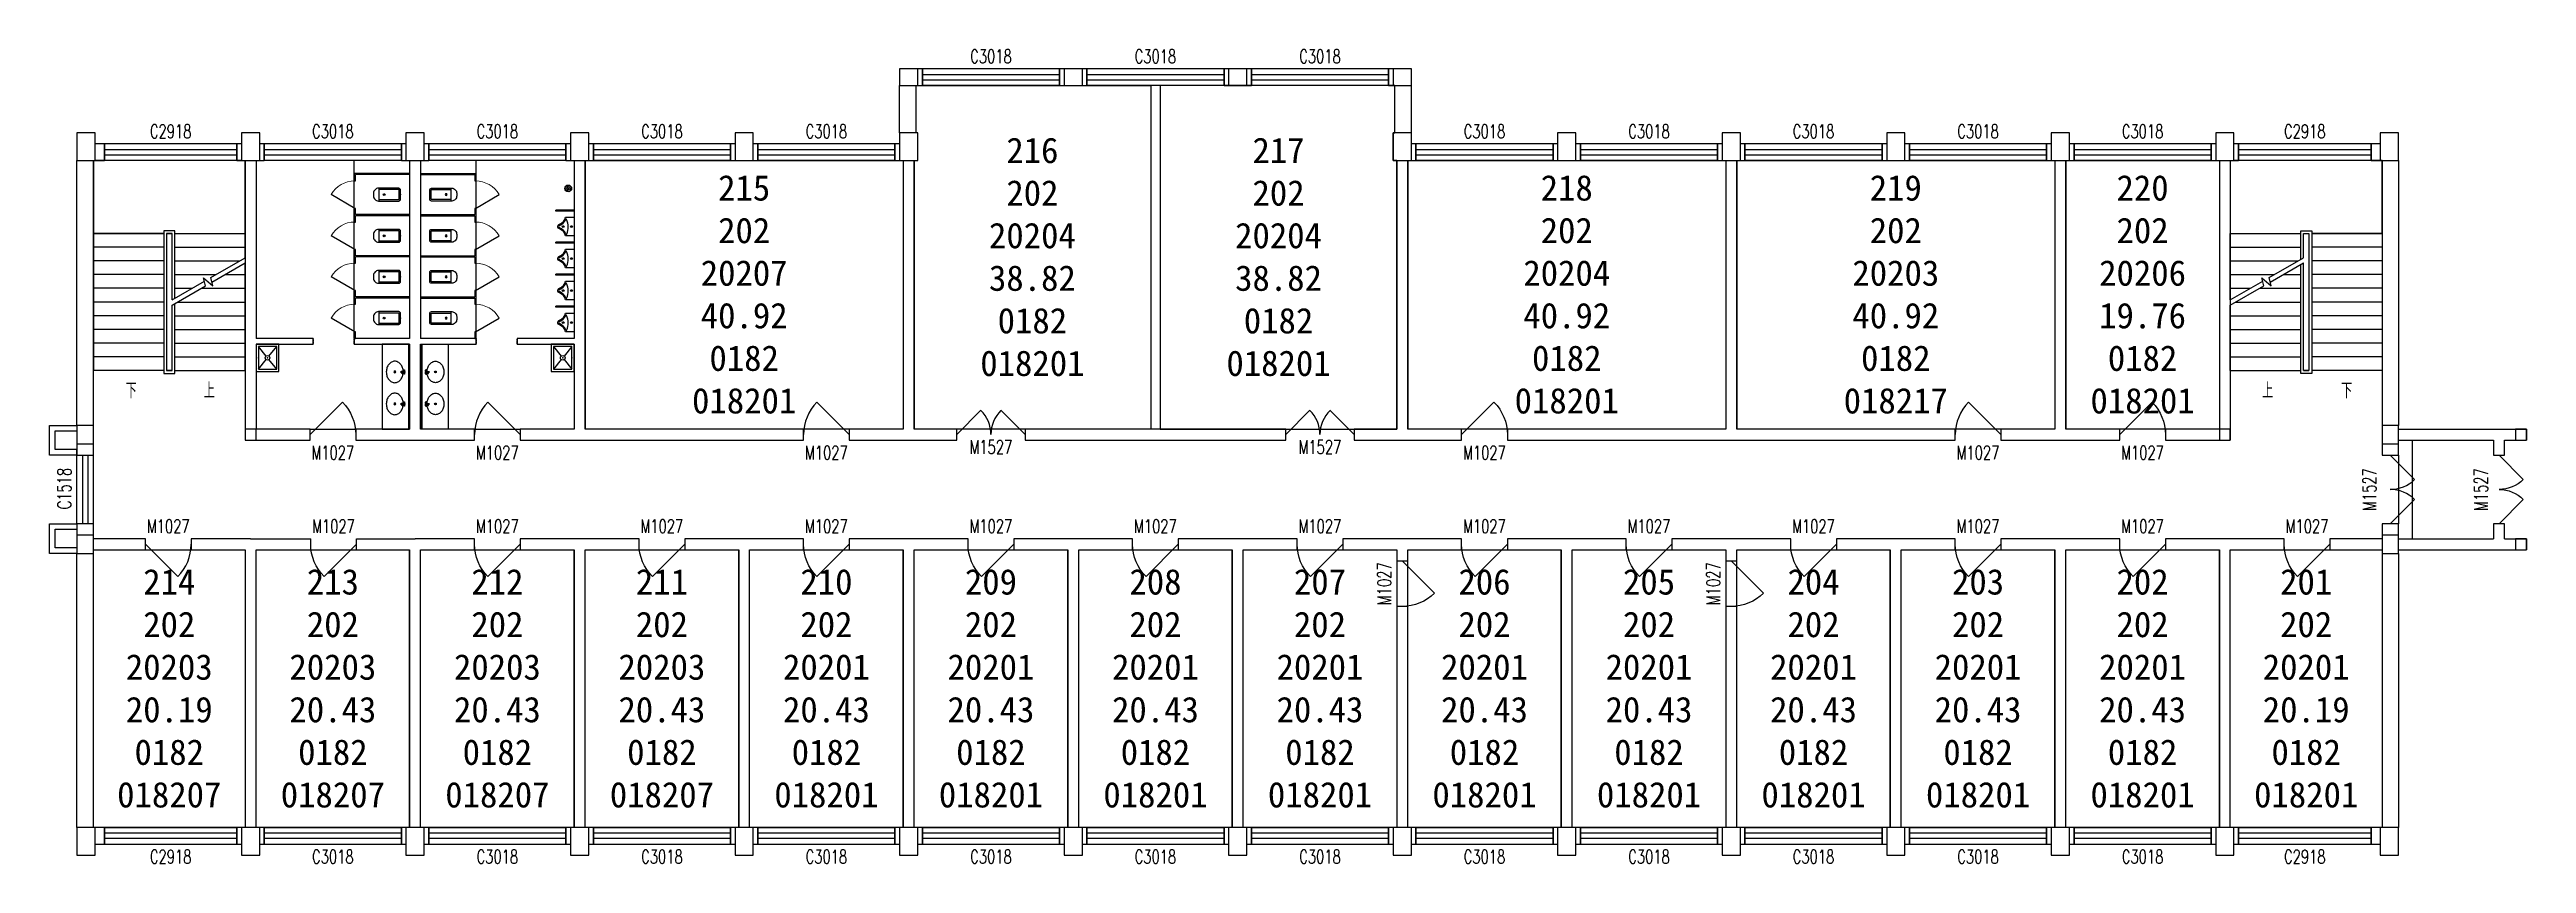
# Model space of a CAD drawing. Header units: millimetres. Extents: x 150654 to 204854, y 170337 to 188144.
import ezdxf

# ---------------------------------------------------------------- set-up
doc = ezdxf.new("R2010")
doc.units = ezdxf.units.MM
doc.linetypes.add('DASH', pattern=[0.35, 0.25, -0.1])
for name, color, linetype in [('body', 30, 'Continuous'), ('RM$', 5, 'Continuous'), ('RM$TXT', 5, 'Continuous')]:
    doc.layers.add(name, color=color, linetype=linetype)
doc.styles.add('_TCH_DIM', font='SIMPLEX', dxfattribs={"bigfont": 'GBCBIG'})
doc.styles.add('_TCH_WINDOW', font='SIMPLEX', dxfattribs={"bigfont": 'GBCBIG'})
doc.styles.get("Standard").update_dxf_attribs({"font": ''})
doc.styles.get('Standard').set_extended_font_data('SimSun')

msp = doc.modelspace()

# ---------------------------------------------------------------- texts
at = {"layer": 'body', "style": '_TCH_DIM'}
for s, p in [('下', (152319, 180515)), ('上', (154030, 180515)), ('上', (199070, 180515)), ('下', (200799, 180515))]:
    msp.add_text(s, height=338, dxfattribs=at).set_placement(p)
at = {"layer": 'RM$TXT', "char_height": 558.8, "attachment_point": 8}
for s, insert in [('216^M^J202^M^J20204^M^J38.82^M^J0182^M^J018201^M^J', (172161, 180993)), ('217^M^J202^M^J20204^M^J38.82^M^J0182^M^J018201^M^J', (177547, 180993)), ('215^M^J202^M^J20207^M^J40.92^M^J0182^M^J018201^M^J', (165854, 180173)), ('218^M^J202^M^J20204^M^J40.92^M^J0182^M^J018201^M^J', (183854, 180173)), ('219^M^J202^M^J20203^M^J40.92^M^J0182^M^J018217^M^J', (191054, 180173)), ('220^M^J202^M^J20206^M^J19.76^M^J0182^M^J018201^M^J', (196454, 180173)), ('214^M^J202^M^J20203^M^J20.19^M^J0182^M^J018207^M^J', (153274, 171553)), ('213^M^J202^M^J20203^M^J20.43^M^J0182^M^J018207^M^J', (156854, 171553)), ('212^M^J202^M^J20203^M^J20.43^M^J0182^M^J018207^M^J', (160454, 171553)), ('211^M^J202^M^J20203^M^J20.43^M^J0182^M^J018207^M^J', (164054, 171553)), ('210^M^J202^M^J20201^M^J20.43^M^J0182^M^J018201^M^J', (167654, 171553)), ('209^M^J202^M^J20201^M^J20.43^M^J0182^M^J018201^M^J', (171254, 171553)), ('208^M^J202^M^J20201^M^J20.43^M^J0182^M^J018201^M^J', (174854, 171553)), ('207^M^J202^M^J20201^M^J20.43^M^J0182^M^J018201^M^J', (178454, 171553)), ('206^M^J202^M^J20201^M^J20.43^M^J0182^M^J018201^M^J', (182054, 171553)), ('205^M^J202^M^J20201^M^J20.43^M^J0182^M^J018201^M^J', (185654, 171553)), ('204^M^J202^M^J20201^M^J20.43^M^J0182^M^J018201^M^J', (189254, 171553)), ('203^M^J202^M^J20201^M^J20.43^M^J0182^M^J018201^M^J', (192854, 171553)), ('202^M^J202^M^J20201^M^J20.43^M^J0182^M^J018201^M^J', (196454, 171553)), ('201^M^J202^M^J20201^M^J20.19^M^J0182^M^J018201^M^J', (200034, 171553))]:
    msp.add_mtext(s, dxfattribs=dict(at, insert=insert))

# ---------------------------------------------------------------- blocks, each defined once
blk = doc.blocks.new('$WINLIB2D$00000001')
at = {"color": 0}
for points in [[(-0.5, 0.5), (-0.5, -0.5)], [(-0.5, 0.5), (0.5, 0.5)], [(0.5, -0.5), (0.5, 0.5)], [(0.5, 0.167), (-0.5, 0.167)], [(0.5, -0.167), (-0.5, -0.167)], [(-0.5, -0.5), (0.5, -0.5)]]:
    blk.add_lwpolyline(points, dxfattribs=at)
blk = doc.blocks.new('$DorLib2D$00000114')
at = {"color": 0}
blk.add_line((0.5, 0), (-0.207, 0.707), dxfattribs=at)
blk.add_arc((0.5, 0), 1, 135, 180, dxfattribs=at)
blk = doc.blocks.new('$DorLib2D$00000116')
at = {"color": 0}
for p, q in [((-0.5, 0), (-0.146, 0.354)), ((0.5, 0), (0.146, 0.354))]:
    blk.add_line(p, q, dxfattribs=at)
for centre, start, end in [((-0.5, 0), 0, 45), ((0.5, 0), 135, 180)]:
    blk.add_arc(centre, 0.5, start, end, dxfattribs=at)
blk = doc.blocks.new('$lvtry$00000201')
at = {"color": 0}
for p, q in [((140, -470, 0), (-140, -470, 0)), ((100, -30, 0), (-100, -30, 0)), ((110, -470, 0), (110, -40, 0))]:
    blk.add_line(p, q, dxfattribs=at)
at = {"color": 0, "elevation": 0}
blk.add_lwpolyline([(140, -40, 0.414214), (100, 0), (-100, 0, 0.414214), (-140, -40), (-140, -480, 0.414214), (-30, -590), (30, -590, 0.414214), (140, -480)], format="xyb", close=True, dxfattribs=at)
blk.add_lwpolyline([(-110, -40), (-110, -470)], dxfattribs=at)
at = {"color": 0}
blk.add_circle((0, -359, 0), 20, dxfattribs=at)
for centre, start, end in [((-100, -40, 0), 90, 180), ((100, -40, 0), 0, 90)]:
    blk.add_arc(centre, 10, start, end, dxfattribs=at)
for p in [(0, 0, 0), (0, -359, 0)]:
    blk.add_point(p, dxfattribs=at)
blk = doc.blocks.new('$TCHSYS$APDOOR2D')
blk.add_line((0.5, 0), (0, 0.866))
at = {"lineweight": 13}
blk.add_arc((0.5, 0), 1, 120, 180, dxfattribs=at)
blk = doc.blocks.new('$lvtry$00000171')
for p, q in [((-74, 11), (-11, 74)), ((-70, -27), (27, 70)), ((-53, -53), (53, 53)), ((-27, -70), (70, 27)), ((11, -74), (74, -11))]:
    blk.add_line(p, q)
blk.add_circle((0, 0), 75)
blk.add_point((0, 0))
blk = doc.blocks.new('$lvtry$00000191')
at = {"color": 0}
for p, q in [((-250, -50, 0), (-39, -219, 0)), ((-250, -450, 0), (-39, -281, 0)), ((39, -219, 0), (250, -50, 0)), ((39, -281, 0), (250, -450, 0))]:
    blk.add_line(p, q, dxfattribs=at)
at = {"color": 0, "elevation": 0}
for points in [[(300, -500), (300, 0), (-300, 0), (-300, -500)], [(250, -450), (250, -50), (-250, -50), (-250, -450)]]:
    blk.add_lwpolyline(points, close=True, dxfattribs=at)
at = {"color": 0}
blk.add_circle((0, -250, 0), 50, dxfattribs=at)
for p in [(0, -50, 0), (0, -250, 0)]:
    blk.add_point(p, dxfattribs=at)
blk = doc.blocks.new('$lvtry$00000194')
at = {"color": 0}
for p, q in [((-17, -27), (-17, -17)), ((17, -27), (17, -17))]:
    blk.add_line(p, q, dxfattribs=at)
blk.add_lwpolyline([(14, -39, -0.067374), (92, -53, -0.088152), (166, -93, -0.105269), (218, -155, -0.121685), (235, -224, -0.121685), (218, -292, -0.105269), (166, -355, -0.088152), (92, -394, -0.078966), (0, -409, -0.078966), (-92, -394, -0.088152), (-166, -355, -0.105269), (-218, -292, -0.121685), (-235, -224, -0.121685), (-218, -155, -0.105269), (-166, -93, -0.088152), (-92, -53, -0.059935), (-23, -40, -0.059935)], format="xyb", dxfattribs=at)
for centre, radius in [((0, -221), 20), ((0, -27), 16.7), ((0, -221), 15)]:
    blk.add_circle(centre, radius, dxfattribs=at)
for centre, radius, start, end in [((0, -17), 16.7, 0, 180), ((-40, -17), 10.1, 106.6096, 258.1648), ((-64, 250), 259, 274.7069, 282.3732), ((-75, -197), 173, 71.36, 79.1873), ((-29, -63), 6.77, 155.344, 308.3224), ((-171, 35), 166, 324.8411, 338.1337), ((-171, 35), 170, 324.8411, 331.3523), ((-29, -63), 3.37, 155.344, 308.3224), ((100, -178), 170, 132.3141, 138.8253), ((100, -178), 166, 125.5327, 138.8253), ((-12, -42), 10.6, 201.8924, 261.774), ((-381, -99), 372, 2.3982, 6.7627), ((0, -80), 9.9, 201.7837, 338.2163), ((64, 250), 259, 257.6268, 265.2931), ((381, -99), 372, 170.1008, 177.6018), ((75, -197), 173, 100.8127, 110.4191), ((40, -17), 10.1, 281.8352, 73.3904)]:
    blk.add_arc(centre, radius, start, end, dxfattribs=at)
for p in [(0, -27), (0, -221)]:
    blk.add_point(p, dxfattribs=at)
blk = doc.blocks.new('$lvtry$00000222')
at = {"color": 0, "elevation": 0}
blk.add_lwpolyline([(-205, -191), (-205, 0), (205, 0), (205, -191, 0.268068), (51, -323, -0.317765), (0, -360, -0.317765), (-51, -323, 0.268068)], format="xyb", close=True, dxfattribs=at)
at = {"color": 0}
for centre in [(0, -60, 0), (0, -242, 0)]:
    blk.add_circle(centre, 20, dxfattribs=at)
for centre, radius, start, end in [((-152, -175, 0), 10, 114.1084, 248.1394), ((5, -526, 0), 395, 66.6675, 114.1084), ((-243, -401, 0), 233, 19.2639, 68.1394), ((0, -316, 0), 24, 199.2639, 269.4998), ((0, -316, 0), 24, 270.5002, 340.7361), ((243, -401, 0), 233, 110.4941, 160.7361), ((158, -173, 0), 10, 290.4941, 66.6675)]:
    blk.add_arc(centre, radius, start, end, dxfattribs=at)
for p in [(0, -60, 0), (0, -242, 0)]:
    blk.add_point(p, dxfattribs=at)

# ---------------------------------------------------------------- linework, layer by layer
at = {"layer": 'body'}
for p, q in [((169654, 187720), (169254, 187720)), ((169254, 187720), (169254, 187360)), ((169654, 187360), (169654, 187720)), ((169754, 187720), (169654, 187720)), ((169754, 187360), (169754, 187720)), ((172854, 187720), (172754, 187720)), ((172754, 187720), (172754, 187360)), ((173254, 187720), (172854, 187720)), ((172854, 187720), (172854, 187360)), ((173354, 187720), (173254, 187720)), ((173254, 187360), (173254, 187720)), ((173354, 187360), (173354, 187720)), ((176454, 187720), (176354, 187720)), ((176354, 187720), (176354, 187360)), ((176854, 187720), (176454, 187720)), ((176454, 187720), (176454, 187360)), ((176954, 187720), (176854, 187720)), ((176854, 187360), (176854, 187720)), ((176954, 187360), (176954, 187720)), ((180054, 187720), (179954, 187720)), ((179954, 187720), (179954, 187360)), ((180454, 187720), (180054, 187720)), ((180054, 187720), (180054, 187360)), ((180454, 187360), (180454, 187720)), ((169254, 187360), (169654, 187360)), ((169254, 186320), (169254, 187360)), ((169614, 186320), (169614, 187360)), ((169654, 187360), (169754, 187360)), ((172754, 187360), (172854, 187360)), ((172854, 187360), (173254, 187360)), ((173254, 187360), (173354, 187360)), ((176354, 187360), (176454, 187360)), ((176454, 187360), (176854, 187360)), ((176854, 187360), (176954, 187360)), ((179954, 187360), (180054, 187360)), ((180054, 187360), (180454, 187360)), ((180094, 186320), (180094, 187360)), ((180454, 186320), (180454, 187360)), ((151654, 186320), (151254, 186320)), ((151254, 186320), (151254, 185720)), ((151654, 185720), (151654, 186320)), ((151854, 186080), (151654, 186080)), ((151854, 185720), (151854, 186080)), ((154854, 186080), (154754, 186080)), ((154754, 186080), (154754, 185720)), ((155254, 186320), (154854, 186320)), ((154854, 186320), (154854, 185720)), ((155254, 185720), (155254, 186320)), ((155354, 186080), (155254, 186080)), ((155354, 185720), (155354, 186080)), ((158454, 186080), (158354, 186080)), ((158354, 186080), (158354, 185720)), ((158854, 186320), (158454, 186320)), ((158454, 186320), (158454, 185720)), ((158854, 185720), (158854, 186320)), ((158954, 186080), (158854, 186080)), ((158954, 185720), (158954, 186080)), ((162054, 186080), (161954, 186080)), ((161954, 186080), (161954, 185720)), ((162454, 186320), (162054, 186320)), ((162054, 186320), (162054, 185720)), ((162454, 185720), (162454, 186320)), ((162554, 186080), (162454, 186080)), ((162554, 185720), (162554, 186080)), ((165654, 186080), (165554, 186080)), ((165554, 186080), (165554, 185720)), ((166054, 186320), (165654, 186320)), ((165654, 186320), (165654, 185720)), ((166054, 185720), (166054, 186320)), ((166154, 186080), (166054, 186080)), ((166154, 185720), (166154, 186080)), ((169254, 186080), (169154, 186080)), ((169154, 186080), (169154, 185720)), ((169654, 186320), (169254, 186320)), ((169254, 186320), (169254, 185720)), ((169654, 185720), (169654, 186320)), ((180454, 186320), (180054, 186320)), ((180054, 186320), (180054, 185720)), ((180454, 185720), (180454, 186320)), ((180554, 186080), (180454, 186080)), ((180554, 185720), (180554, 186080)), ((183654, 186080), (183554, 186080)), ((183554, 186080), (183554, 185720)), ((184054, 186320), (183654, 186320)), ((183654, 186320), (183654, 185720)), ((184054, 185720), (184054, 186320)), ((184154, 186080), (184054, 186080)), ((184154, 185720), (184154, 186080)), ((187254, 186080), (187154, 186080)), ((187154, 186080), (187154, 185720)), ((187654, 186320), (187254, 186320)), ((187254, 186320), (187254, 185720)), ((187654, 185720), (187654, 186320)), ((187754, 186080), (187654, 186080)), ((187754, 185720), (187754, 186080)), ((190854, 186080), (190754, 186080)), ((190754, 186080), (190754, 185720)), ((191254, 186320), (190854, 186320)), ((190854, 186320), (190854, 185720)), ((191254, 185720), (191254, 186320)), ((191354, 186080), (191254, 186080)), ((191354, 185720), (191354, 186080)), ((194454, 186080), (194354, 186080)), ((194354, 186080), (194354, 185720)), ((194854, 186320), (194454, 186320)), ((194454, 186320), (194454, 185720)), ((194854, 185720), (194854, 186320)), ((194954, 186080), (194854, 186080)), ((194954, 185720), (194954, 186080)), ((198054, 186080), (197954, 186080)), ((197954, 186080), (197954, 185720)), ((198454, 186320), (198054, 186320)), ((198054, 186320), (198054, 185720)), ((198454, 185720), (198454, 186320)), ((198554, 186080), (198454, 186080)), ((198554, 185720), (198554, 186080)), ((201654, 186080), (201454, 186080)), ((201454, 186080), (201454, 185720)), ((202054, 186320), (201654, 186320)), ((201654, 186320), (201654, 185720)), ((202054, 185720), (202054, 186320)), ((151254, 185720), (151654, 185720)), ((151254, 179920), (151254, 185720)), ((151614, 185720), (151614, 184120)), ((151614, 179920), (151614, 185720)), ((151654, 185720), (151854, 185720)), ((154854, 185720), (151654, 185720)), ((154754, 185720), (154854, 185720)), ((154854, 185720), (155254, 185720)), ((154934, 185720), (154934, 181700)), ((154934, 184120), (154934, 185720)), ((155174, 185720), (155174, 181820)), ((155254, 185720), (155354, 185720)), ((157321, 181820), (157321, 185720)), ((158534, 185433), (157321, 185433)), ((157321, 185433), (157321, 185270)), ((158534, 185408), (157346, 185408)), ((157346, 185270), (157346, 185408)), ((158354, 185720), (158454, 185720)), ((158454, 185720), (158854, 185720)), ((158534, 185720), (158534, 181820)), ((158534, 185408), (158534, 185433)), ((158774, 185720), (158774, 181820)), ((158774, 185433), (159986, 185433)), ((158774, 185433), (158774, 185408)), ((158774, 185408), (159961, 185408)), ((158854, 185720), (158954, 185720)), ((159961, 185408), (159961, 185270)), ((159986, 181820), (159986, 185720)), ((159986, 185270), (159986, 185433)), ((161954, 185720), (162054, 185720)), ((162054, 185720), (162454, 185720)), ((162134, 185720), (162134, 181820)), ((162374, 185720), (162374, 181700)), ((162454, 185720), (162554, 185720)), ((165554, 185720), (165654, 185720)), ((165654, 185720), (166054, 185720)), ((166054, 185720), (166154, 185720)), ((169154, 185720), (169254, 185720)), ((169254, 185720), (169654, 185720)), ((169334, 185720), (169334, 179840)), ((169574, 185720), (169574, 179840)), ((180054, 185720), (180454, 185720)), ((180134, 185720), (180134, 179840)), ((180374, 185720), (180374, 179840)), ((180454, 185720), (180554, 185720)), ((183554, 185720), (183654, 185720)), ((183654, 185720), (184054, 185720)), ((184054, 185720), (184154, 185720)), ((187154, 185720), (187254, 185720)), ((187254, 185720), (187654, 185720)), ((187334, 185720), (187334, 179840)), ((187574, 185720), (187574, 179840)), ((187654, 185720), (187754, 185720)), ((190754, 185720), (190854, 185720)), ((190854, 185720), (191254, 185720)), ((191254, 185720), (191354, 185720)), ((194354, 185720), (194454, 185720)), ((194454, 185720), (194854, 185720)), ((194534, 185720), (194534, 179840)), ((194774, 185720), (194774, 179840)), ((194854, 185720), (194954, 185720)), ((197954, 185720), (198054, 185720)), ((198054, 185720), (198454, 185720)), ((198134, 185720), (198134, 179840)), ((198374, 185720), (198374, 179600)), ((198374, 185720), (198374, 184120)), ((198454, 185720), (198554, 185720)), ((201694, 185720), (198454, 185720)), ((201454, 185720), (201654, 185720)), ((201654, 185720), (202054, 185720)), ((201694, 185720), (201694, 179920)), ((201694, 184120), (201694, 185720)), ((202054, 185720), (202054, 179920)), ((157321, 185270), (157346, 185270)), ((159961, 185270), (159986, 185270)), ((157346, 184670), (157321, 184670)), ((157321, 184670), (157321, 184520)), ((157321, 184520), (157321, 184370)), ((157321, 184370), (157346, 184370)), ((157346, 184533), (157346, 184670)), ((158534, 184533), (157346, 184533)), ((158534, 184508), (157346, 184508)), ((157346, 184370), (157346, 184508)), ((158534, 184508), (158534, 184533)), ((158774, 184533), (159961, 184533)), ((158774, 184533), (158774, 184508)), ((158774, 184508), (159961, 184508)), ((159986, 184670), (159961, 184670)), ((159961, 184670), (159961, 184533)), ((159961, 184508), (159961, 184370)), ((159961, 184370), (159986, 184370)), ((159986, 184520), (159986, 184670)), ((159986, 184370), (159986, 184520)), ((162134, 184633), (161734, 184633)), ((161734, 184608), (161734, 184633)), ((162134, 184608), (161734, 184608)), ((162134, 184608), (162134, 184633)), ((151614, 184120), (151614, 181120)), ((153154, 184120), (151614, 184120)), ((151614, 184120), (153154, 184120)), ((153154, 183820), (151614, 183820)), ((153394, 184180), (153154, 184180)), ((153154, 184180), (153154, 181060)), ((153214, 184120), (153214, 181120)), ((153334, 184120), (153214, 184120)), ((153214, 184120), (153214, 181120)), ((153214, 184120), (153334, 184120)), ((153334, 182666), (153334, 184120)), ((153334, 182666), (153334, 184120)), ((153394, 182701), (153394, 184180)), ((153394, 184120), (154934, 184120)), ((153394, 184120), (154934, 184120)), ((153394, 183820), (154934, 183820)), ((154934, 183590), (154934, 184120)), ((157346, 183770), (157321, 183770)), ((157321, 183770), (157321, 183620)), ((157346, 183633), (157346, 183770)), ((159986, 183770), (159961, 183770)), ((159961, 183770), (159961, 183633)), ((159986, 183620), (159986, 183770)), ((162134, 183933), (161734, 183933)), ((161734, 183908), (161734, 183933)), ((162134, 183908), (161734, 183908)), ((162134, 183908), (162134, 183933)), ((198374, 182666), (198374, 184120)), ((198374, 184120), (199914, 184120)), ((198374, 184120), (199914, 184120)), ((198374, 183820), (199914, 183820)), ((199914, 183555), (199914, 184180)), ((199914, 184180), (200154, 184180)), ((199974, 183590), (199974, 184120)), ((199974, 183590), (199974, 184120)), ((199974, 184120), (200094, 184120)), ((199974, 184120), (200094, 184120)), ((200094, 184120), (200094, 181120)), ((200094, 184120), (200094, 181120)), ((200154, 184180), (200154, 181060)), ((201694, 184120), (200154, 184120)), ((200154, 184120), (201694, 184120)), ((201694, 183820), (200154, 183820)), ((201694, 184120), (201694, 181120)), ((153154, 183520), (151614, 183520)), ((153154, 183220), (151614, 183220)), ((153394, 183520), (154813, 183520)), ((153394, 183220), (154294, 183220)), ((154181, 183155), (154934, 183590)), ((154208, 183055), (154934, 183475)), ((154494, 183220), (154934, 183220)), ((154934, 181120), (154934, 183475)), ((157321, 183620), (157321, 183470)), ((157321, 183470), (157346, 183470)), ((158534, 183633), (157346, 183633)), ((158534, 183608), (157346, 183608)), ((157346, 183470), (157346, 183608)), ((158534, 183608), (158534, 183633)), ((158774, 183633), (159961, 183633)), ((158774, 183633), (158774, 183608)), ((158774, 183608), (159961, 183608)), ((159961, 183608), (159961, 183470)), ((159961, 183470), (159986, 183470)), ((159986, 183470), (159986, 183620)), ((162134, 183233), (161734, 183233)), ((161734, 183208), (161734, 183233)), ((162134, 183208), (161734, 183208)), ((162134, 183208), (162134, 183233)), ((198374, 183520), (199853, 183520)), ((198374, 183220), (199334, 183220)), ((199221, 183155), (199974, 183590)), ((199248, 183055), (199974, 183475)), ((199534, 183220), (199914, 183220)), ((199914, 181060), (199914, 183440)), ((199974, 181120), (199974, 183475)), ((199974, 181120), (199974, 183475)), ((201694, 183520), (200154, 183520)), ((201694, 183220), (200154, 183220)), ((153154, 182920), (151614, 182920)), ((153334, 182666), (154043, 183076)), ((153334, 182551), (154070, 182976)), ((153394, 182920), (153774, 182920)), ((153974, 182920), (154934, 182920)), ((154070, 182976), (154023, 183148)), ((154023, 183148), (154229, 182975)), ((154229, 182975), (154181, 183155)), ((157346, 182870), (157321, 182870)), ((157321, 182870), (157321, 182720)), ((157321, 182720), (157321, 182570)), ((157346, 182733), (157346, 182870)), ((158534, 182733), (157346, 182733)), ((158534, 182708), (157346, 182708)), ((157346, 182570), (157346, 182708)), ((158534, 182708), (158534, 182733)), ((158774, 182733), (159961, 182733)), ((158774, 182733), (158774, 182708)), ((158774, 182708), (159961, 182708)), ((159986, 182870), (159961, 182870)), ((159961, 182870), (159961, 182733)), ((159961, 182708), (159961, 182570)), ((159986, 182720), (159986, 182870)), ((159986, 182570), (159986, 182720)), ((198374, 182666), (199083, 183076)), ((198374, 182551), (199110, 182976)), ((198374, 182920), (198814, 182920)), ((199014, 182920), (199914, 182920)), ((199110, 182976), (199063, 183148)), ((199063, 183148), (199269, 182975)), ((199269, 182975), (199221, 183155)), ((201694, 182920), (200154, 182920)), ((153154, 182620), (151614, 182620)), ((153154, 182320), (151614, 182320)), ((153334, 181120), (153334, 182551)), ((153334, 181120), (153334, 182551)), ((153394, 181060), (153394, 182586)), ((153394, 182320), (154934, 182320)), ((153455, 182620), (154934, 182620)), ((157321, 182570), (157346, 182570)), ((159961, 182570), (159986, 182570)), ((162134, 182533), (161734, 182533)), ((161734, 182508), (161734, 182533)), ((162134, 182508), (161734, 182508)), ((162134, 182508), (162134, 182533)), ((198374, 181120), (198374, 182551)), ((198374, 182320), (199914, 182320)), ((198495, 182620), (199914, 182620)), ((201694, 182620), (200154, 182620)), ((201694, 182320), (200154, 182320)), ((153154, 182020), (151614, 182020)), ((153154, 181720), (151614, 181720)), ((153394, 182020), (154934, 182020)), ((153394, 181720), (154934, 181720)), ((154934, 181700), (154934, 179600)), ((156421, 181820), (155174, 181820)), ((155174, 181700), (156421, 181700)), ((155174, 181700), (155174, 179840)), ((156421, 181700), (156421, 181820)), ((157346, 181970), (157321, 181970)), ((157321, 181970), (157321, 181820)), ((158534, 181820), (157321, 181820)), ((157321, 181820), (157321, 181700)), ((157321, 181820), (157346, 181820)), ((157321, 181700), (158534, 181700)), ((157346, 181820), (157346, 181970)), ((158508, 181700), (158508, 179840)), ((158534, 181700), (158534, 179840)), ((159986, 181820), (158774, 181820)), ((158774, 181700), (159986, 181700)), ((158774, 181700), (158774, 179840)), ((158800, 181700), (158800, 179840)), ((159986, 181970), (159961, 181970)), ((159961, 181970), (159961, 181820)), ((159961, 181820), (159986, 181820)), ((159986, 181820), (159986, 181970)), ((159986, 181700), (159986, 181820)), ((162134, 181820), (160886, 181820)), ((160886, 181820), (160886, 181700)), ((160886, 181700), (162134, 181700)), ((162134, 181700), (162134, 179840)), ((162374, 181700), (162374, 179840)), ((198374, 182020), (199914, 182020)), ((198374, 181720), (199914, 181720)), ((201694, 182020), (200154, 182020)), ((201694, 181720), (200154, 181720)), ((153154, 181420), (151614, 181420)), ((153154, 181120), (151614, 181120)), ((153154, 181060), (153394, 181060)), ((153214, 181120), (153334, 181120)), ((153334, 181120), (153214, 181120)), ((153394, 181420), (154934, 181420)), ((153394, 181120), (154934, 181120)), ((198374, 181420), (199914, 181420)), ((198374, 181120), (199914, 181120)), ((200154, 181060), (199914, 181060)), ((200094, 181120), (199974, 181120)), ((199974, 181120), (200094, 181120)), ((201694, 181420), (200154, 181420)), ((201694, 181120), (200154, 181120)), ((150654, 179270), (150654, 179920)), ((150654, 179920), (151254, 179920)), ((150774, 179390), (150774, 179800)), ((150774, 179800), (151254, 179800)), ((151614, 179920), (151254, 179920)), ((151254, 179920), (151254, 179520)), ((151254, 179520), (151254, 179270)), ((151254, 179520), (151614, 179520)), ((151614, 179520), (151614, 179920)), ((151614, 179270), (151614, 179520)), ((155174, 179840), (154934, 179840)), ((154934, 179840), (154934, 179600)), ((154934, 179600), (156354, 179600)), ((154934, 179600), (155174, 179600)), ((156354, 179840), (155174, 179840)), ((155174, 179600), (155174, 179840)), ((156354, 179840), (157354, 179840)), ((156354, 179600), (156354, 179840)), ((158534, 179840), (157354, 179840)), ((157354, 179840), (157354, 179600)), ((157354, 179600), (158654, 179600)), ((158654, 179600), (159954, 179600)), ((159954, 179840), (158774, 179840)), ((159954, 179840), (160954, 179840)), ((159954, 179600), (159954, 179840)), ((162134, 179840), (160954, 179840)), ((160954, 179840), (160954, 179600)), ((160954, 179600), (162254, 179600)), ((162254, 179600), (167154, 179600)), ((167154, 179840), (162374, 179840)), ((167154, 179600), (167154, 179840)), ((169334, 179840), (168154, 179840)), ((168154, 179840), (168154, 179600)), ((168154, 179600), (169454, 179600)), ((169454, 179600), (170504, 179600)), ((170504, 179840), (169574, 179840)), ((170504, 179600), (170504, 179840)), ((177704, 179840), (172004, 179840)), ((172004, 179840), (172004, 179600)), ((172004, 179600), (177704, 179600)), ((177704, 179600), (177704, 179840)), ((180134, 179840), (179204, 179840)), ((179204, 179840), (179204, 179600)), ((179204, 179600), (180254, 179600)), ((180254, 179600), (181554, 179600)), ((181554, 179840), (180374, 179840)), ((181554, 179600), (181554, 179840)), ((187334, 179840), (182554, 179840)), ((182554, 179840), (182554, 179600)), ((182554, 179600), (187454, 179600)), ((187454, 179600), (192354, 179600)), ((192354, 179840), (187574, 179840)), ((192354, 179600), (192354, 179840)), ((194534, 179840), (193354, 179840)), ((193354, 179840), (193354, 179600)), ((193354, 179600), (194654, 179600)), ((194654, 179600), (195954, 179600)), ((195954, 179840), (194774, 179840)), ((195954, 179600), (195954, 179840)), ((198134, 179840), (196954, 179840)), ((196954, 179840), (196954, 179600)), ((196954, 179600), (198374, 179600)), ((198374, 179840), (198134, 179840)), ((198134, 179840), (198134, 179600)), ((198134, 179600), (198374, 179600)), ((198374, 179600), (198374, 179840)), ((202054, 179920), (201694, 179920)), ((201694, 179920), (201694, 179520)), ((201694, 179520), (201694, 179270)), ((201694, 179520), (202054, 179520)), ((202054, 179520), (202054, 179920)), ((202054, 179840), (204254, 179840)), ((202054, 179600), (204134, 179600)), ((202054, 179270), (202054, 179520)), ((202354, 179600), (202354, 177440)), ((204134, 179600), (204134, 179270)), ((204254, 179840), (204854, 179840)), ((204374, 179600), (204854, 179600)), ((204374, 179270), (204374, 179600)), ((204854, 179840), (204614, 179840)), ((204614, 179840), (204614, 179600)), ((204614, 179600), (204854, 179600)), ((204854, 179840), (204854, 179600)), ((204854, 179600), (204854, 179840)), ((151254, 179270), (150654, 179270)), ((151254, 179390), (150774, 179390)), ((151254, 179270), (151254, 179390)), ((151254, 179270), (151614, 179270)), ((201694, 179270), (202054, 179270)), ((202054, 179270), (202054, 177770)), ((204134, 179270), (204374, 179270)), ((150654, 177120), (150654, 177770)), ((150654, 177770), (151254, 177770)), ((150774, 177240), (150774, 177650)), ((150774, 177650), (151254, 177650)), ((151254, 177240), (150774, 177240)), ((151614, 177770), (151254, 177770)), ((151254, 177770), (151254, 177520)), ((151254, 177770), (151254, 177650)), ((151614, 177520), (151254, 177520)), ((151254, 177520), (151254, 177120)), ((151614, 177520), (151614, 177770)), ((151614, 177120), (151614, 177520)), ((152754, 177440), (151614, 177440)), ((152754, 177200), (152754, 177440)), ((155054, 177440), (153754, 177440)), ((153754, 177440), (153754, 177200)), ((155054, 177440), (156369, 177440)), ((156369, 177200), (156369, 177440)), ((157369, 177440), (158654, 177440)), ((157369, 177200), (157369, 177440)), ((159954, 177440), (158654, 177440)), ((159954, 177200), (159954, 177440)), ((162254, 177440), (160954, 177440)), ((160954, 177440), (160954, 177200)), ((163554, 177440), (162254, 177440)), ((163554, 177200), (163554, 177440)), ((165854, 177440), (164554, 177440)), ((164554, 177440), (164554, 177200)), ((167154, 177440), (165854, 177440)), ((167154, 177200), (167154, 177440)), ((169454, 177440), (168154, 177440)), ((168154, 177440), (168154, 177200)), ((170754, 177440), (169454, 177440)), ((170754, 177200), (170754, 177440)), ((173054, 177440), (171754, 177440)), ((171754, 177440), (171754, 177200)), ((174354, 177440), (173054, 177440)), ((174354, 177200), (174354, 177440)), ((176654, 177440), (175354, 177440)), ((175354, 177440), (175354, 177200)), ((177954, 177440), (176654, 177440)), ((177954, 177200), (177954, 177440)), ((180254, 177440), (178954, 177440)), ((178954, 177440), (178954, 177200)), ((181554, 177440), (180254, 177440)), ((181554, 177200), (181554, 177440)), ((183854, 177440), (182554, 177440)), ((182554, 177440), (182554, 177200)), ((185154, 177440), (183854, 177440)), ((185154, 177200), (185154, 177440)), ((187454, 177440), (186154, 177440)), ((186154, 177440), (186154, 177200)), ((188754, 177440), (187454, 177440)), ((188754, 177200), (188754, 177440)), ((191054, 177440), (189754, 177440)), ((189754, 177440), (189754, 177200)), ((192354, 177440), (191054, 177440)), ((192354, 177200), (192354, 177440)), ((194654, 177440), (193354, 177440)), ((193354, 177440), (193354, 177200)), ((195954, 177440), (194654, 177440)), ((195954, 177200), (195954, 177440)), ((198254, 177440), (196954, 177440)), ((196954, 177440), (196954, 177200)), ((199554, 177440), (198254, 177440)), ((199554, 177200), (199554, 177440)), ((201694, 177440), (200554, 177440)), ((200554, 177440), (200554, 177200)), ((202054, 177770), (201694, 177770)), ((201694, 177770), (201694, 177520)), ((202054, 177520), (201694, 177520)), ((201694, 177520), (201694, 177120)), ((202054, 177520), (202054, 177770)), ((202054, 177120), (202054, 177520)), ((202054, 177440), (204134, 177440)), ((204374, 177770), (204134, 177770)), ((204134, 177770), (204134, 177440)), ((204374, 177440), (204374, 177770)), ((204374, 177440), (204854, 177440)), ((204854, 177440), (204614, 177440)), ((204614, 177440), (204614, 177200)), ((204854, 177440), (204854, 177200)), ((204854, 177200), (204854, 177440)), ((151254, 177120), (150654, 177120)), ((151254, 171120), (151254, 177120)), ((151254, 177120), (151614, 177120)), ((151614, 177200), (152754, 177200)), ((151614, 171120), (151614, 177120)), ((153754, 177200), (154934, 177200)), ((154934, 177200), (154934, 171120)), ((155174, 177200), (156376, 177200)), ((155174, 171120), (155174, 177200)), ((157249, 177200), (158534, 177200)), ((158534, 171120), (158534, 177200)), ((158774, 171120), (158774, 177200)), ((158774, 177200), (159954, 177200)), ((160954, 177200), (162134, 177200)), ((162134, 171120), (162134, 177200)), ((162374, 177200), (163554, 177200)), ((162374, 171120), (162374, 177200)), ((164554, 177200), (165734, 177200)), ((165734, 171120), (165734, 177200)), ((165974, 177200), (167154, 177200)), ((165974, 171120), (165974, 177200)), ((168154, 177200), (169334, 177200)), ((169334, 171120), (169334, 177200)), ((169574, 171120), (169574, 177200)), ((169574, 177200), (170754, 177200)), ((171754, 177200), (172934, 177200)), ((172934, 171120), (172934, 177200)), ((173174, 177200), (174354, 177200)), ((173174, 171120), (173174, 177200)), ((175354, 177200), (176534, 177200)), ((176534, 171120), (176534, 177200)), ((176774, 177200), (177954, 177200)), ((176774, 171120), (176774, 177200)), ((178954, 177200), (180134, 177200)), ((180134, 177200), (180134, 176960)), ((180134, 176960), (180374, 176960)), ((180374, 177200), (181554, 177200)), ((180374, 176960), (180374, 177200)), ((182554, 177200), (183734, 177200)), ((183734, 171120), (183734, 177200)), ((183974, 171120), (183974, 177200)), ((183974, 177200), (185154, 177200)), ((186154, 177200), (187334, 177200)), ((187334, 177200), (187334, 176960)), ((187334, 176960), (187574, 176960)), ((187574, 176960), (187574, 177200)), ((187574, 177200), (188754, 177200)), ((189754, 177200), (190934, 177200)), ((190934, 171120), (190934, 177200)), ((191174, 171120), (191174, 177200)), ((191174, 177200), (192354, 177200)), ((193354, 177200), (194534, 177200)), ((194534, 171120), (194534, 177200)), ((194774, 177200), (195954, 177200)), ((194774, 171120), (194774, 177200)), ((196954, 177200), (198134, 177200)), ((198134, 171120), (198134, 177200)), ((198374, 171120), (198374, 177200)), ((198374, 177200), (199554, 177200)), ((200554, 177200), (201694, 177200)), ((201694, 177120), (201694, 171120)), ((201694, 177120), (202054, 177120)), ((202054, 177200), (204254, 177200)), ((202054, 177120), (202054, 171120)), ((204254, 177200), (204854, 177200)), ((204614, 177200), (204854, 177200)), ((180374, 175960), (180134, 175960)), ((180134, 175960), (180134, 171120)), ((180374, 171120), (180374, 175960)), ((187574, 175960), (187334, 175960)), ((187334, 175960), (187334, 171120)), ((187574, 171120), (187574, 175960)), ((151654, 171120), (151254, 171120)), ((151254, 171120), (151254, 170520)), ((151854, 171120), (151654, 171120)), ((151654, 170520), (151654, 171120)), ((151654, 170760), (151854, 170760)), ((151854, 170760), (151854, 171120)), ((154854, 171120), (154754, 171120)), ((154754, 171120), (154754, 170760)), ((154754, 170760), (154854, 170760)), ((155254, 171120), (154854, 171120)), ((154854, 171120), (154854, 170520)), ((155354, 171120), (155254, 171120)), ((155254, 170520), (155254, 171120)), ((155254, 170760), (155354, 170760)), ((155354, 170760), (155354, 171120)), ((158454, 171120), (158354, 171120)), ((158354, 171120), (158354, 170760)), ((158354, 170760), (158454, 170760)), ((158854, 171120), (158454, 171120)), ((158454, 171120), (158454, 170520)), ((158854, 170520), (158854, 171120)), ((158954, 171120), (158854, 171120)), ((158854, 170760), (158954, 170760)), ((158954, 170760), (158954, 171120)), ((162054, 171120), (161954, 171120)), ((161954, 171120), (161954, 170760)), ((161954, 170760), (162054, 170760)), ((162454, 171120), (162054, 171120)), ((162054, 171120), (162054, 170520)), ((162554, 171120), (162454, 171120)), ((162454, 170520), (162454, 171120)), ((162454, 170760), (162554, 170760)), ((162554, 170760), (162554, 171120)), ((165654, 171120), (165554, 171120)), ((165554, 171120), (165554, 170760)), ((165554, 170760), (165654, 170760)), ((166054, 171120), (165654, 171120)), ((165654, 171120), (165654, 170520)), ((166054, 170520), (166054, 171120)), ((166154, 171120), (166054, 171120)), ((166054, 170760), (166154, 170760)), ((166154, 170760), (166154, 171120)), ((169254, 171120), (169154, 171120)), ((169154, 171120), (169154, 170760)), ((169154, 170760), (169254, 170760)), ((169654, 171120), (169254, 171120)), ((169254, 171120), (169254, 170520)), ((169654, 170520), (169654, 171120)), ((169754, 171120), (169654, 171120)), ((169654, 170760), (169754, 170760)), ((169754, 170760), (169754, 171120)), ((172854, 171120), (172754, 171120)), ((172754, 171120), (172754, 170760)), ((172754, 170760), (172854, 170760)), ((173254, 171120), (172854, 171120)), ((172854, 171120), (172854, 170520)), ((173354, 171120), (173254, 171120)), ((173254, 170520), (173254, 171120)), ((173254, 170760), (173354, 170760)), ((173354, 170760), (173354, 171120)), ((176454, 171120), (176354, 171120)), ((176354, 171120), (176354, 170760)), ((176354, 170760), (176454, 170760)), ((176854, 171120), (176454, 171120)), ((176454, 171120), (176454, 170520)), ((176954, 171120), (176854, 171120)), ((176854, 170520), (176854, 171120)), ((176854, 170760), (176954, 170760)), ((176954, 170760), (176954, 171120)), ((180054, 171120), (179954, 171120)), ((179954, 171120), (179954, 170760)), ((179954, 170760), (180054, 170760)), ((180454, 171120), (180054, 171120)), ((180054, 171120), (180054, 170520)), ((180454, 170520), (180454, 171120)), ((180554, 171120), (180454, 171120)), ((180454, 170760), (180554, 170760)), ((180554, 170760), (180554, 171120)), ((183654, 171120), (183554, 171120)), ((183554, 171120), (183554, 170760)), ((183554, 170760), (183654, 170760)), ((184054, 171120), (183654, 171120)), ((183654, 171120), (183654, 170520)), ((184054, 170520), (184054, 171120)), ((184154, 171120), (184054, 171120)), ((184054, 170760), (184154, 170760)), ((184154, 170760), (184154, 171120)), ((187254, 171120), (187154, 171120)), ((187154, 171120), (187154, 170760)), ((187154, 170760), (187254, 170760)), ((187654, 171120), (187254, 171120)), ((187254, 171120), (187254, 170520)), ((187654, 170520), (187654, 171120)), ((187754, 171120), (187654, 171120)), ((187654, 170760), (187754, 170760)), ((187754, 170760), (187754, 171120)), ((190854, 171120), (190754, 171120)), ((190754, 171120), (190754, 170760)), ((190754, 170760), (190854, 170760)), ((191254, 171120), (190854, 171120)), ((190854, 171120), (190854, 170520)), ((191254, 170520), (191254, 171120)), ((191354, 171120), (191254, 171120)), ((191254, 170760), (191354, 170760)), ((191354, 170760), (191354, 171120)), ((194454, 171120), (194354, 171120)), ((194354, 171120), (194354, 170760)), ((194354, 170760), (194454, 170760)), ((194854, 171120), (194454, 171120)), ((194454, 171120), (194454, 170520)), ((194854, 170520), (194854, 171120)), ((194954, 171120), (194854, 171120)), ((194854, 170760), (194954, 170760)), ((194954, 170760), (194954, 171120)), ((198054, 171120), (197954, 171120)), ((197954, 171120), (197954, 170760)), ((197954, 170760), (198054, 170760)), ((198454, 171120), (198054, 171120)), ((198054, 171120), (198054, 170520)), ((198454, 170520), (198454, 171120)), ((198554, 171120), (198454, 171120)), ((198454, 170760), (198554, 170760)), ((198554, 170760), (198554, 171120)), ((201654, 171120), (201454, 171120)), ((201454, 171120), (201454, 170760)), ((201454, 170760), (201654, 170760)), ((202054, 171120), (201654, 171120)), ((201654, 171120), (201654, 170520)), ((202054, 170520), (202054, 171120)), ((151254, 170520), (151654, 170520)), ((154854, 170520), (155254, 170520)), ((158454, 170520), (158854, 170520)), ((162054, 170520), (162454, 170520)), ((165654, 170520), (166054, 170520)), ((169254, 170520), (169654, 170520)), ((172854, 170520), (173254, 170520)), ((176454, 170520), (176854, 170520)), ((180054, 170520), (180454, 170520)), ((183654, 170520), (184054, 170520)), ((187254, 170520), (187654, 170520)), ((190854, 170520), (191254, 170520)), ((194454, 170520), (194854, 170520)), ((198054, 170520), (198454, 170520)), ((201654, 170520), (202054, 170520))]:
    msp.add_line(p, q, dxfattribs=at)
at = {"layer": 'body', "linetype": 'DASH'}
for p, q in [((156421, 181820), (156421, 181700)), ((157321, 181700), (157321, 181820)), ((159986, 181820), (159986, 181700)), ((160886, 181700), (160886, 181820))]:
    msp.add_line(p, q, dxfattribs=at)
at = {"layer": 'body'}
for points in [[(152414, 180970, 0, 0, 0), (152414, 184920, 0, 0, 0), (154134, 184920, 0, 0, 0), (154134, 183520, 80, 0, 0), (154134, 183220, 0, 0, 0)], [(200894, 180970, 0, 0, 0), (200894, 184920, 0, 0, 0), (199174, 184920, 0, 0, 0), (199174, 183520, 80, 0, 0), (199174, 183220, 0, 0, 0)], [(154134, 180970, 0, 0, 0), (154134, 182620, 80, 0, 0), (154134, 182920, 0, 0, 0)], [(199174, 180970, 0, 0, 0), (199174, 182620, 80, 0, 0), (199174, 182920, 0, 0, 0)]]:
    msp.add_lwpolyline(points, format="xyseb", dxfattribs=at)
for points in [[(158534, 179840), (158534, 181700), (157934, 181700), (157934, 179840)], [(158774, 179840), (158774, 181700), (159374, 181700), (159374, 179840)]]:
    msp.add_lwpolyline(points, close=True, dxfattribs=at)
at = {"layer": 'RM$'}
for points in [[(169654, 185720), (169654, 186320), (169614, 186320), (169614, 187360), (174749, 187360), (174749, 179840), (169574, 179840), (169574, 185720)], [(180054, 185720), (180054, 186320), (180094, 186320), (180094, 187360), (174959, 187360), (174959, 179840), (180134, 179840), (180134, 185720)], [(169334, 179840), (162374, 179840), (162374, 185720), (169334, 185720)], [(187334, 179840), (180374, 179840), (180374, 185720), (187334, 185720)], [(187574, 185720), (194534, 185720), (194534, 179840), (187574, 179840)], [(198134, 179840), (194774, 179840), (194774, 185720), (198134, 185720)], [(151614, 177200), (154934, 177200), (154934, 171120), (151614, 171120)], [(155174, 177200), (158534, 177200), (158534, 171120), (155174, 171120)], [(158774, 177200), (162134, 177200), (162134, 171120), (158774, 171120)], [(162374, 177200), (165734, 177200), (165734, 171120), (162374, 171120)], [(165974, 177200), (169334, 177200), (169334, 171120), (165974, 171120)], [(169574, 177200), (172934, 177200), (172934, 171120), (169574, 171120)], [(173174, 177200), (176534, 177200), (176534, 171120), (173174, 171120)], [(176774, 177200), (180134, 177200), (180134, 171120), (176774, 171120)], [(180374, 177200), (183734, 177200), (183734, 171120), (180374, 171120)], [(183974, 177200), (187334, 177200), (187334, 171120), (183974, 171120)], [(187574, 177200), (190934, 177200), (190934, 171120), (187574, 171120)], [(191174, 177200), (194534, 177200), (194534, 171120), (191174, 171120)], [(194774, 177200), (198134, 177200), (198134, 171120), (194774, 171120)], [(198374, 177200), (201694, 177200), (201694, 171120), (198374, 171120)]]:
    msp.add_lwpolyline(points, close=True, dxfattribs=at)

# ---------------------------------------------------------------- block references
at = {"layer": 'body'}
ref = msp.add_blockref('$WINLIB2D$00000001', (171254, 187540), dxfattribs=dict(at, xscale=3000, yscale=360, zscale=3000, rotation=180))
ref.add_attrib('A', 'C3018', (170799, 187847), dxfattribs={"height": 297.5, "style": '_TCH_WINDOW', "width": 0.705882})
ref = msp.add_blockref('$WINLIB2D$00000001', (174854, 187540), dxfattribs=dict(at, xscale=3000, yscale=360, zscale=3000, rotation=180))
ref.add_attrib('A', 'C3018', (174399, 187847), dxfattribs={"height": 297.5, "style": '_TCH_WINDOW', "width": 0.705882})
ref = msp.add_blockref('$WINLIB2D$00000001', (178454, 187540), dxfattribs=dict(at, xscale=3000, yscale=360, zscale=3000, rotation=180))
ref.add_attrib('A', 'C3018', (177999, 187847), dxfattribs={"height": 297.5, "style": '_TCH_WINDOW', "width": 0.705882})
ref = msp.add_blockref('$WINLIB2D$00000001', (153304, 185900), dxfattribs=dict(at, xscale=2900, yscale=360, zscale=2900, rotation=180))
ref.add_attrib('A', 'C2918', (152849, 186207), dxfattribs={"height": 297.5, "style": '_TCH_WINDOW', "width": 0.705882})
ref = msp.add_blockref('$WINLIB2D$00000001', (156854, 185900), dxfattribs=dict(at, xscale=3000, yscale=360, zscale=3000, rotation=180))
ref.add_attrib('A', 'C3018', (156399, 186207), dxfattribs={"height": 297.5, "style": '_TCH_WINDOW', "width": 0.705882})
ref = msp.add_blockref('$WINLIB2D$00000001', (160454, 185900), dxfattribs=dict(at, xscale=3000, yscale=360, zscale=3000, rotation=180))
ref.add_attrib('A', 'C3018', (159999, 186207), dxfattribs={"height": 297.5, "style": '_TCH_WINDOW', "width": 0.705882})
ref = msp.add_blockref('$WINLIB2D$00000001', (164054, 185900), dxfattribs=dict(at, xscale=3000, yscale=360, zscale=3000, rotation=180))
ref.add_attrib('A', 'C3018', (163599, 186207), dxfattribs={"height": 297.5, "style": '_TCH_WINDOW', "width": 0.705882})
ref = msp.add_blockref('$WINLIB2D$00000001', (167654, 185900), dxfattribs=dict(at, xscale=3000, yscale=360, zscale=3000, rotation=180))
ref.add_attrib('A', 'C3018', (167199, 186207), dxfattribs={"height": 297.5, "style": '_TCH_WINDOW', "width": 0.705882})
ref = msp.add_blockref('$WINLIB2D$00000001', (182054, 185900), dxfattribs=dict(at, xscale=3000, yscale=360, zscale=3000, rotation=180))
ref.add_attrib('A', 'C3018', (181599, 186207), dxfattribs={"height": 297.5, "style": '_TCH_WINDOW', "width": 0.705882})
ref = msp.add_blockref('$WINLIB2D$00000001', (185654, 185900), dxfattribs=dict(at, xscale=3000, yscale=360, zscale=3000, rotation=180))
ref.add_attrib('A', 'C3018', (185199, 186207), dxfattribs={"height": 297.5, "style": '_TCH_WINDOW', "width": 0.705882})
ref = msp.add_blockref('$WINLIB2D$00000001', (189254, 185900), dxfattribs=dict(at, xscale=3000, yscale=360, zscale=3000, rotation=180))
ref.add_attrib('A', 'C3018', (188799, 186207), dxfattribs={"height": 297.5, "style": '_TCH_WINDOW', "width": 0.705882})
ref = msp.add_blockref('$WINLIB2D$00000001', (192854, 185900), dxfattribs=dict(at, xscale=3000, yscale=360, zscale=3000, rotation=180))
ref.add_attrib('A', 'C3018', (192399, 186207), dxfattribs={"height": 297.5, "style": '_TCH_WINDOW', "width": 0.705882})
ref = msp.add_blockref('$WINLIB2D$00000001', (196454, 185900), dxfattribs=dict(at, xscale=3000, yscale=360, zscale=3000, rotation=180))
ref.add_attrib('A', 'C3018', (195999, 186207), dxfattribs={"height": 297.5, "style": '_TCH_WINDOW', "width": 0.705882})
ref = msp.add_blockref('$WINLIB2D$00000001', (200004, 185900), dxfattribs=dict(at, xscale=2900, yscale=360, zscale=2900, rotation=180))
ref.add_attrib('A', 'C2918', (199549, 186207), dxfattribs={"height": 297.5, "style": '_TCH_WINDOW', "width": 0.705882})
at = {"layer": 'body', "xscale": -600, "zscale": 25, "rotation": 90}
for p, yscale in [((157334, 184970), 600), ((159974, 184970), -600), ((157334, 184070), 600), ((159974, 184070), -600), ((157334, 183170), 600), ((159974, 183170), -600), ((157334, 182270), 600), ((159974, 182270), -600)]:
    msp.add_blockref('$TCHSYS$APDOOR2D', p, dxfattribs=dict(at, yscale=yscale))
at = {"layer": 'body'}
for name, p, rotation in [('$lvtry$00000201', (158334, 184970), 270), ('$lvtry$00000222', (162134, 184270), 270), ('$lvtry$00000201', (158334, 184070), 270), ('$lvtry$00000222', (162134, 183570), 270), ('$lvtry$00000201', (158334, 183170), 270), ('$lvtry$00000222', (162134, 182870), 270), ('$lvtry$00000201', (158334, 182270), 270), ('$lvtry$00000222', (162134, 182170), 270), ('$lvtry$00000191', (155174, 181400), 90), ('$lvtry$00000191', (155174, 181400), 90), ('$lvtry$00000191', (162134, 181400), 270), ('$lvtry$00000194', (158876, 181090), 90), ('$lvtry$00000194', (158876, 180390), 90)]:
    msp.add_blockref(name, p, dxfattribs=dict(at, rotation=rotation))
at = {"layer": 'body', "yscale": -1}
for name, p, rotation in [('$lvtry$00000201', (158974, 184970), 270), ('$lvtry$00000201', (158974, 184070), 270), ('$lvtry$00000201', (158974, 183170), 270), ('$lvtry$00000201', (158974, 182270), 270), ('$lvtry$00000194', (158432, 181090), 90), ('$lvtry$00000194', (158432, 180390), 90)]:
    msp.add_blockref(name, p, dxfattribs=dict(at, rotation=rotation))
at = {"layer": 'body'}
msp.add_blockref('$lvtry$00000171', (162003, 185105), dxfattribs=at)
ref = msp.add_blockref('$DorLib2D$00000114', (156854, 179720), dxfattribs=dict(at, xscale=-1000, yscale=1000, zscale=-1000))
ref.add_attrib('A', 'M1027', (156384, 179177), dxfattribs={"height": 297.5, "style": '_TCH_WINDOW', "width": 0.705882})
ref = msp.add_blockref('$DorLib2D$00000114', (160454, 179720), dxfattribs=dict(at, xscale=1000, yscale=1000, zscale=1000))
ref.add_attrib('A', 'M1027', (159984, 179177), dxfattribs={"height": 297.5, "style": '_TCH_WINDOW', "width": 0.705882})
ref = msp.add_blockref('$DorLib2D$00000114', (167654, 179720), dxfattribs=dict(at, xscale=1000, yscale=1000, zscale=1000))
ref.add_attrib('A', 'M1027', (167184, 179177), dxfattribs={"height": 297.5, "style": '_TCH_WINDOW', "width": 0.705882})
ref = msp.add_blockref('$DorLib2D$00000116', (171254, 179720), dxfattribs=dict(at, xscale=1500, yscale=1500, zscale=1500))
ref.add_attrib('A', 'M1527', (170784, 179297), dxfattribs={"height": 297.5, "style": '_TCH_WINDOW', "width": 0.705882})
ref = msp.add_blockref('$DorLib2D$00000116', (178454, 179720), dxfattribs=dict(at, xscale=1500, yscale=1500, zscale=1500))
ref.add_attrib('A', 'M1527', (177984, 179297), dxfattribs={"height": 297.5, "style": '_TCH_WINDOW', "width": 0.705882})
ref = msp.add_blockref('$DorLib2D$00000114', (182054, 179720), dxfattribs=dict(at, xscale=-1000, yscale=1000, zscale=-1000))
ref.add_attrib('A', 'M1027', (181584, 179177), dxfattribs={"height": 297.5, "style": '_TCH_WINDOW', "width": 0.705882})
ref = msp.add_blockref('$DorLib2D$00000114', (192854, 179720), dxfattribs=dict(at, xscale=1000, yscale=1000, zscale=1000))
ref.add_attrib('A', 'M1027', (192384, 179177), dxfattribs={"height": 297.5, "style": '_TCH_WINDOW', "width": 0.705882})
ref = msp.add_blockref('$DorLib2D$00000114', (196454, 179720), dxfattribs=dict(at, xscale=-1000, yscale=1000, zscale=-1000))
ref.add_attrib('A', 'M1027', (195984, 179177), dxfattribs={"height": 297.5, "style": '_TCH_WINDOW', "width": 0.705882})
ref = msp.add_blockref('$WINLIB2D$00000001', (151434, 178520), dxfattribs=dict(at, xscale=1500, yscale=-360, zscale=1500, rotation=90))
ref.add_attrib('A', 'C1518', (151128, 178085), dxfattribs={"height": 297.5, "rotation": 90, "style": '_TCH_WINDOW', "width": 0.705882})
ref = msp.add_blockref('$DorLib2D$00000116', (201874, 178520), dxfattribs=dict(at, xscale=1500, yscale=1500, zscale=1500, rotation=270))
ref.add_attrib('A', 'M1527', (201568, 178050), dxfattribs={"height": 297.5, "rotation": 90, "style": '_TCH_WINDOW', "width": 0.705882})
ref = msp.add_blockref('$DorLib2D$00000116', (204254, 178520), dxfattribs=dict(at, xscale=1500, yscale=-1500, zscale=1500, rotation=90))
ref.add_attrib('A', 'M1527', (204008, 178050), dxfattribs={"height": 297.5, "rotation": 90, "style": '_TCH_WINDOW', "width": 0.705882})
ref = msp.add_blockref('$DorLib2D$00000114', (153254, 177320), dxfattribs=dict(at, xscale=-1000, yscale=-1000, zscale=-1000))
ref.add_attrib('A', 'M1027', (152784, 177567), dxfattribs={"height": 297.5, "style": '_TCH_WINDOW', "width": 0.705882})
ref = msp.add_blockref('$DorLib2D$00000114', (156869, 177320), dxfattribs=dict(at, xscale=1000, yscale=-1000, zscale=1000))
ref.add_attrib('A', 'M1027', (156399, 177567), dxfattribs={"height": 297.5, "style": '_TCH_WINDOW', "width": 0.705882})
ref = msp.add_blockref('$DorLib2D$00000114', (160454, 177320), dxfattribs=dict(at, xscale=1000, yscale=-1000, zscale=1000))
ref.add_attrib('A', 'M1027', (159984, 177567), dxfattribs={"height": 297.5, "style": '_TCH_WINDOW', "width": 0.705882})
ref = msp.add_blockref('$DorLib2D$00000114', (164054, 177320), dxfattribs=dict(at, xscale=1000, yscale=-1000, zscale=1000))
ref.add_attrib('A', 'M1027', (163584, 177567), dxfattribs={"height": 297.5, "style": '_TCH_WINDOW', "width": 0.705882})
ref = msp.add_blockref('$DorLib2D$00000114', (167654, 177320), dxfattribs=dict(at, xscale=1000, yscale=-1000, zscale=1000))
ref.add_attrib('A', 'M1027', (167184, 177567), dxfattribs={"height": 297.5, "style": '_TCH_WINDOW', "width": 0.705882})
ref = msp.add_blockref('$DorLib2D$00000114', (171254, 177320), dxfattribs=dict(at, xscale=1000, yscale=-1000, zscale=1000))
ref.add_attrib('A', 'M1027', (170784, 177567), dxfattribs={"height": 297.5, "style": '_TCH_WINDOW', "width": 0.705882})
ref = msp.add_blockref('$DorLib2D$00000114', (174854, 177320), dxfattribs=dict(at, xscale=1000, yscale=-1000, zscale=1000))
ref.add_attrib('A', 'M1027', (174384, 177567), dxfattribs={"height": 297.5, "style": '_TCH_WINDOW', "width": 0.705882})
ref = msp.add_blockref('$DorLib2D$00000114', (178454, 177320), dxfattribs=dict(at, xscale=1000, yscale=-1000, zscale=1000))
ref.add_attrib('A', 'M1027', (177984, 177567), dxfattribs={"height": 297.5, "style": '_TCH_WINDOW', "width": 0.705882})
ref = msp.add_blockref('$DorLib2D$00000114', (182054, 177320), dxfattribs=dict(at, xscale=1000, yscale=-1000, zscale=1000))
ref.add_attrib('A', 'M1027', (181584, 177567), dxfattribs={"height": 297.5, "style": '_TCH_WINDOW', "width": 0.705882})
ref = msp.add_blockref('$DorLib2D$00000114', (185654, 177320), dxfattribs=dict(at, xscale=1000, yscale=-1000, zscale=1000))
ref.add_attrib('A', 'M1027', (185184, 177567), dxfattribs={"height": 297.5, "style": '_TCH_WINDOW', "width": 0.705882})
ref = msp.add_blockref('$DorLib2D$00000114', (189254, 177320), dxfattribs=dict(at, xscale=1000, yscale=-1000, zscale=1000))
ref.add_attrib('A', 'M1027', (188784, 177567), dxfattribs={"height": 297.5, "style": '_TCH_WINDOW', "width": 0.705882})
ref = msp.add_blockref('$DorLib2D$00000114', (192854, 177320), dxfattribs=dict(at, xscale=1000, yscale=-1000, zscale=1000))
ref.add_attrib('A', 'M1027', (192384, 177567), dxfattribs={"height": 297.5, "style": '_TCH_WINDOW', "width": 0.705882})
ref = msp.add_blockref('$DorLib2D$00000114', (196454, 177320), dxfattribs=dict(at, xscale=1000, yscale=-1000, zscale=1000))
ref.add_attrib('A', 'M1027', (195984, 177567), dxfattribs={"height": 297.5, "style": '_TCH_WINDOW', "width": 0.705882})
ref = msp.add_blockref('$DorLib2D$00000114', (200054, 177320), dxfattribs=dict(at, xscale=1000, yscale=-1000, zscale=1000))
ref.add_attrib('A', 'M1027', (199584, 177567), dxfattribs={"height": 297.5, "style": '_TCH_WINDOW', "width": 0.705882})
ref = msp.add_blockref('$DorLib2D$00000114', (180254, 176460), dxfattribs=dict(at, xscale=1000, yscale=-1000, zscale=1000, rotation=90))
ref.add_attrib('A', 'M1027', (180008, 175990), dxfattribs={"height": 297.5, "rotation": 90, "style": '_TCH_WINDOW', "width": 0.705882})
ref = msp.add_blockref('$DorLib2D$00000114', (187454, 176460), dxfattribs=dict(at, xscale=1000, yscale=-1000, zscale=1000, rotation=90))
ref.add_attrib('A', 'M1027', (187208, 175990), dxfattribs={"height": 297.5, "rotation": 90, "style": '_TCH_WINDOW', "width": 0.705882})
ref = msp.add_blockref('$WINLIB2D$00000001', (153304, 170940), dxfattribs=dict(at, xscale=2900, yscale=360, zscale=2900))
ref.add_attrib('A', 'C2918', (152849, 170337), dxfattribs={"height": 297.5, "style": '_TCH_WINDOW', "width": 0.705882})
ref = msp.add_blockref('$WINLIB2D$00000001', (156854, 170940), dxfattribs=dict(at, xscale=3000, yscale=360, zscale=3000))
ref.add_attrib('A', 'C3018', (156399, 170337), dxfattribs={"height": 297.5, "style": '_TCH_WINDOW', "width": 0.705882})
ref = msp.add_blockref('$WINLIB2D$00000001', (160454, 170940), dxfattribs=dict(at, xscale=3000, yscale=360, zscale=3000))
ref.add_attrib('A', 'C3018', (159999, 170337), dxfattribs={"height": 297.5, "style": '_TCH_WINDOW', "width": 0.705882})
ref = msp.add_blockref('$WINLIB2D$00000001', (164054, 170940), dxfattribs=dict(at, xscale=3000, yscale=360, zscale=3000))
ref.add_attrib('A', 'C3018', (163599, 170337), dxfattribs={"height": 297.5, "style": '_TCH_WINDOW', "width": 0.705882})
ref = msp.add_blockref('$WINLIB2D$00000001', (167654, 170940), dxfattribs=dict(at, xscale=3000, yscale=360, zscale=3000))
ref.add_attrib('A', 'C3018', (167199, 170337), dxfattribs={"height": 297.5, "style": '_TCH_WINDOW', "width": 0.705882})
ref = msp.add_blockref('$WINLIB2D$00000001', (171254, 170940), dxfattribs=dict(at, xscale=3000, yscale=360, zscale=3000))
ref.add_attrib('A', 'C3018', (170799, 170337), dxfattribs={"height": 297.5, "style": '_TCH_WINDOW', "width": 0.705882})
ref = msp.add_blockref('$WINLIB2D$00000001', (174854, 170940), dxfattribs=dict(at, xscale=3000, yscale=360, zscale=3000))
ref.add_attrib('A', 'C3018', (174399, 170337), dxfattribs={"height": 297.5, "style": '_TCH_WINDOW', "width": 0.705882})
ref = msp.add_blockref('$WINLIB2D$00000001', (178454, 170940), dxfattribs=dict(at, xscale=3000, yscale=360, zscale=3000))
ref.add_attrib('A', 'C3018', (177999, 170337), dxfattribs={"height": 297.5, "style": '_TCH_WINDOW', "width": 0.705882})
ref = msp.add_blockref('$WINLIB2D$00000001', (182054, 170940), dxfattribs=dict(at, xscale=3000, yscale=360, zscale=3000))
ref.add_attrib('A', 'C3018', (181599, 170337), dxfattribs={"height": 297.5, "style": '_TCH_WINDOW', "width": 0.705882})
ref = msp.add_blockref('$WINLIB2D$00000001', (185654, 170940), dxfattribs=dict(at, xscale=3000, yscale=360, zscale=3000))
ref.add_attrib('A', 'C3018', (185199, 170337), dxfattribs={"height": 297.5, "style": '_TCH_WINDOW', "width": 0.705882})
ref = msp.add_blockref('$WINLIB2D$00000001', (189254, 170940), dxfattribs=dict(at, xscale=3000, yscale=360, zscale=3000))
ref.add_attrib('A', 'C3018', (188799, 170337), dxfattribs={"height": 297.5, "style": '_TCH_WINDOW', "width": 0.705882})
ref = msp.add_blockref('$WINLIB2D$00000001', (192854, 170940), dxfattribs=dict(at, xscale=3000, yscale=360, zscale=3000))
ref.add_attrib('A', 'C3018', (192399, 170337), dxfattribs={"height": 297.5, "style": '_TCH_WINDOW', "width": 0.705882})
ref = msp.add_blockref('$WINLIB2D$00000001', (196454, 170940), dxfattribs=dict(at, xscale=3000, yscale=360, zscale=3000))
ref.add_attrib('A', 'C3018', (195999, 170337), dxfattribs={"height": 297.5, "style": '_TCH_WINDOW', "width": 0.705882})
ref = msp.add_blockref('$WINLIB2D$00000001', (200004, 170940), dxfattribs=dict(at, xscale=2900, yscale=360, zscale=2900))
ref.add_attrib('A', 'C2918', (199549, 170337), dxfattribs={"height": 297.5, "style": '_TCH_WINDOW', "width": 0.705882})

msp.set_redraw_order([(e.dxf.handle, doc.entitydb.next_handle()) for e in msp.query("TEXT MTEXT ATTDEF DIMENSION ARC_DIMENSION")])  # texts and dimensions are drawn at this point

doc.saveas('drawing.dxf')
